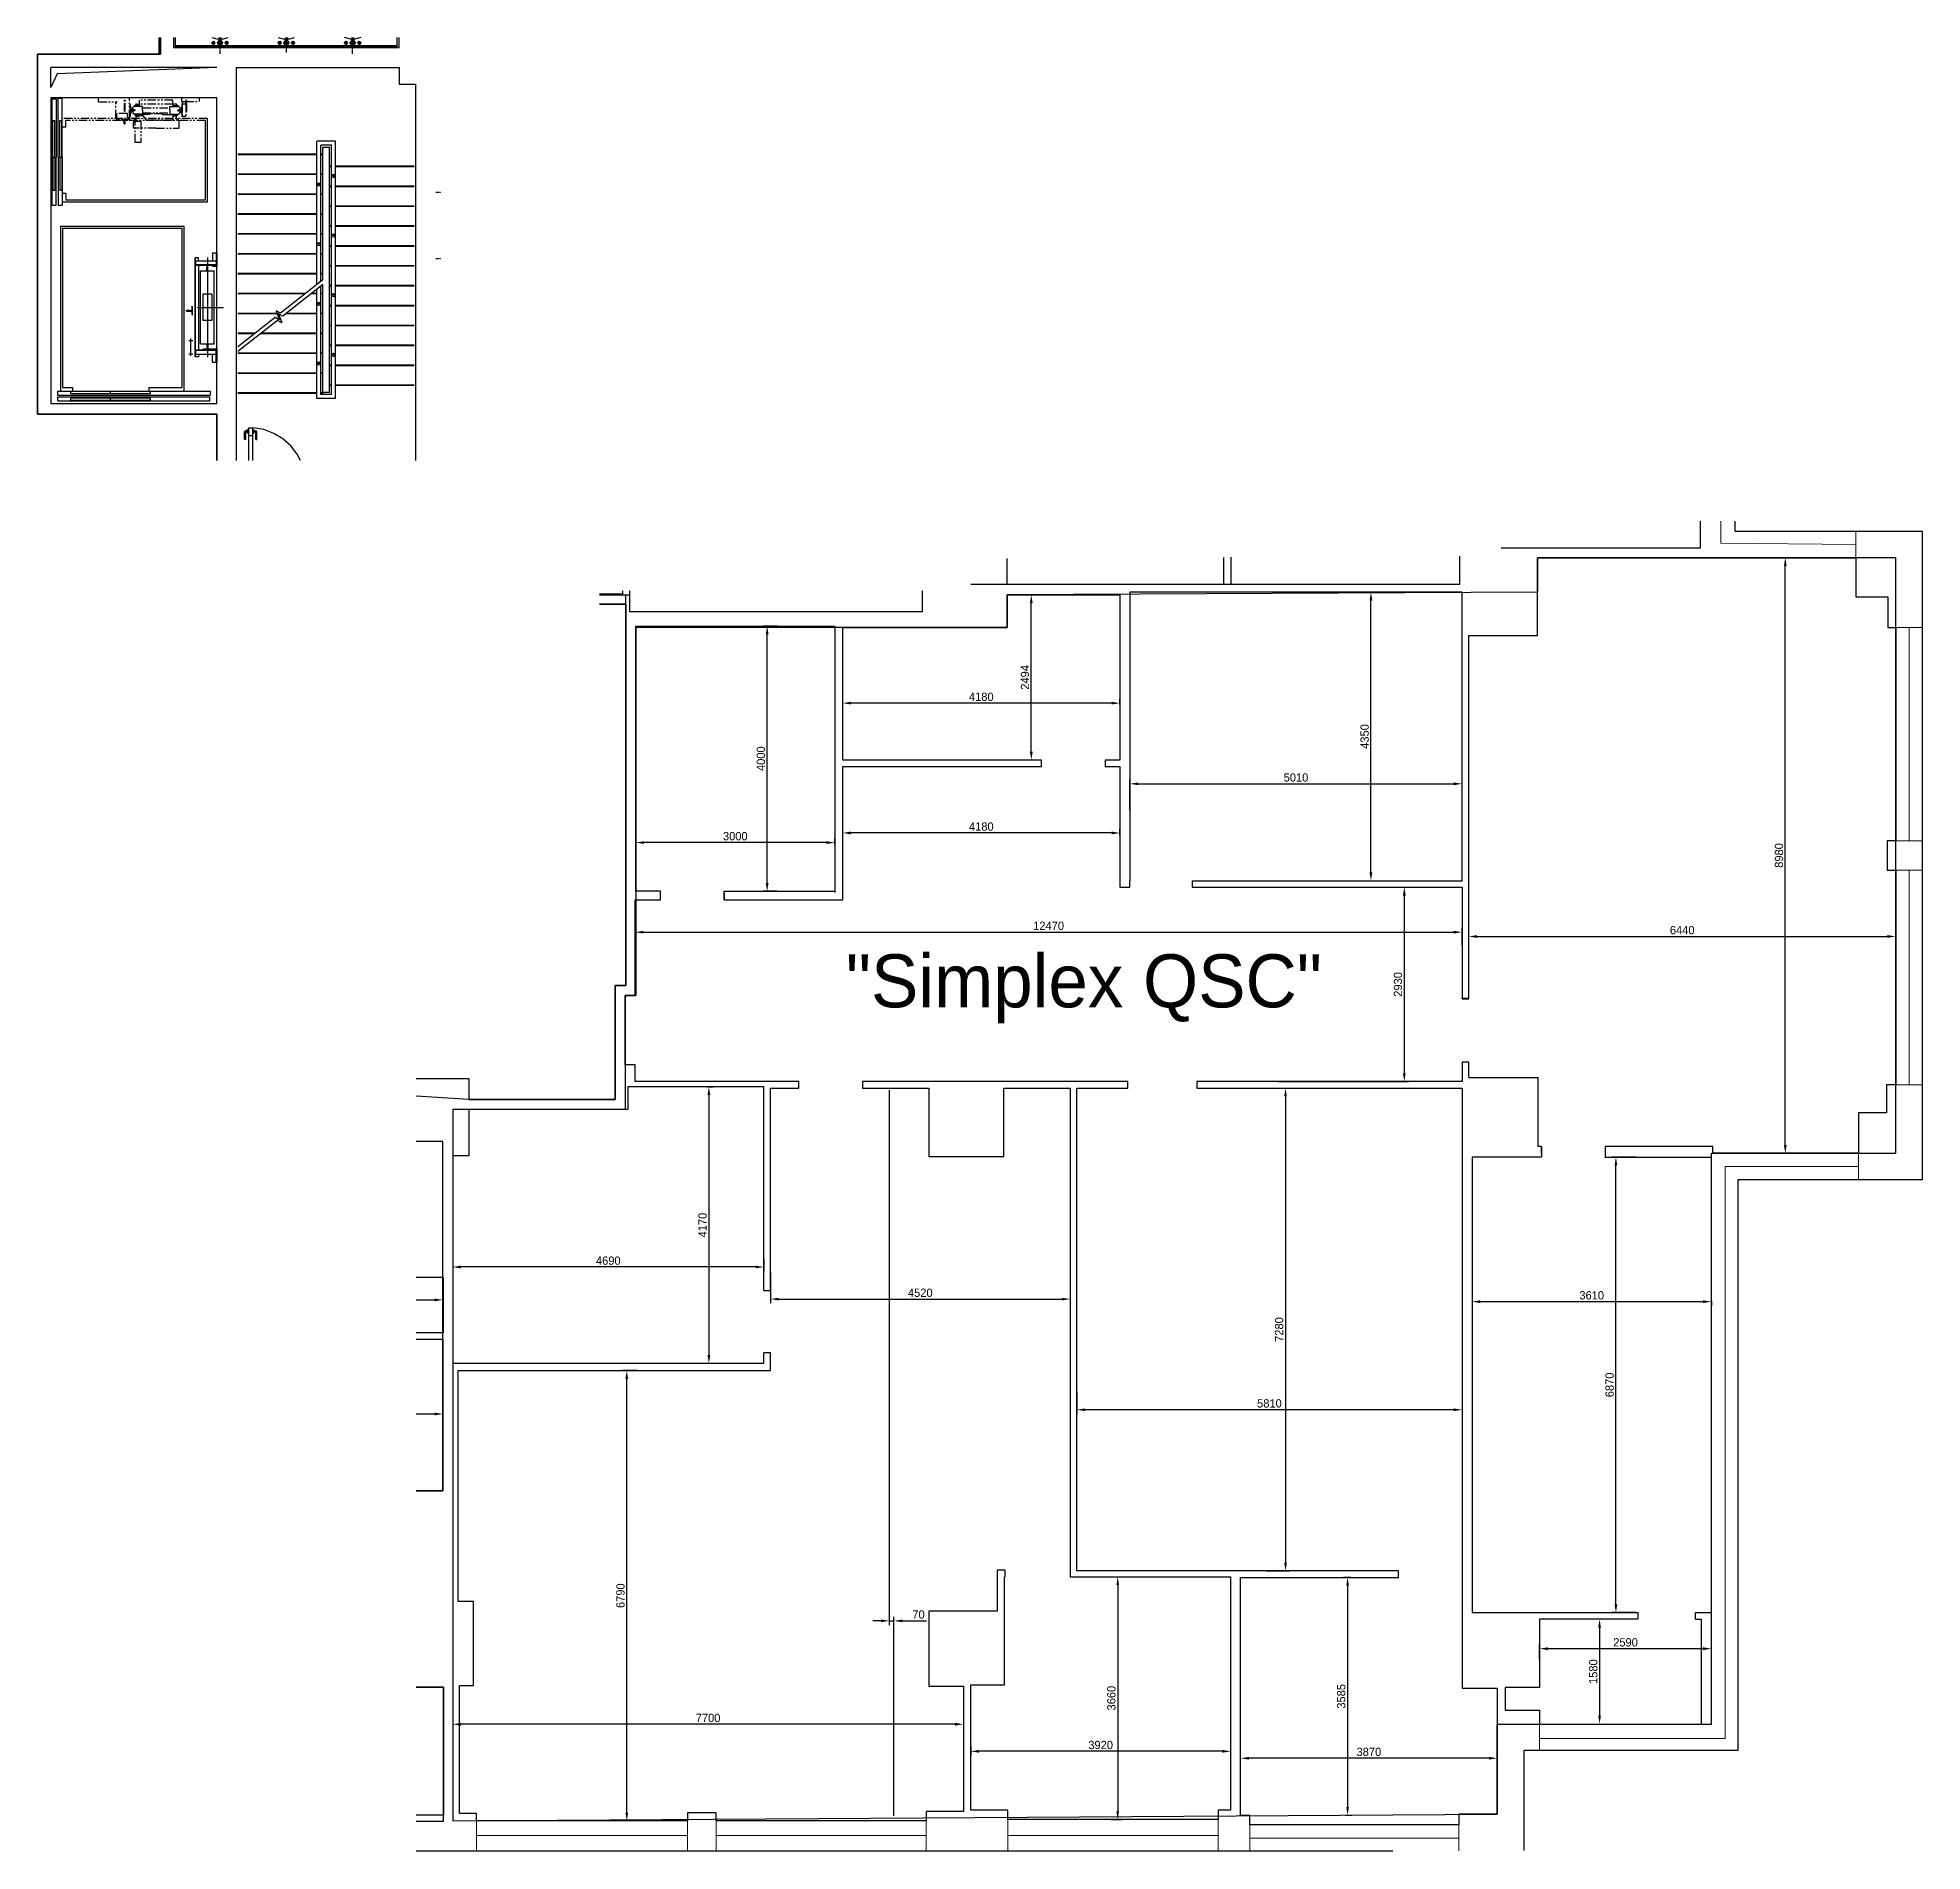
# Model space of a CAD drawing. Header units: millimetres. Extents: x 1227527 to 1255947, y -285579 to -258224.
import ezdxf

# ---------------------------------------------------------------- set-up
doc = ezdxf.new("R2010")
doc.units = ezdxf.units.MM
for name, pattern in [('DASHDOT2', [12.7, 6.35, -3.175, 0, -3.175]), ('HIDDEN2', [4.7625, 3.175, -1.5875]), ('PHANTOMX2', [127, 63.5, -12.7, 12.7, -12.7, 12.7, -12.7])]:
    doc.linetypes.add(name, pattern=pattern)
for name, color, linetype in [('Baca', 7, 'Continuous'), ('Divar-komek', 7, 'Continuous'), ('Kafel', 7, 'Continuous'), ('Lift', 7, 'Continuous'), ('Meheccer', 7, 'Continuous'), ('OFFICE_BOUNDARY', 3, 'Continuous'), ('Pillekan', 7, 'Continuous'), ('Qapi', 7, 'Continuous'), ('Santexnika', 7, 'Continuous')]:
    doc.layers.add(name, color=color, linetype=linetype)
doc.layers.add('Guzgu', color=165, linetype='Continuous', lineweight=5, true_color=0x385ca8)

msp = doc.modelspace()

# ---------------------------------------------------------------- texts
at = {"color": 0, "transparency": 16777216, "char_height": 125, "attachment_point": 5, "rotation": 90}
for s, insert in [('2494', (1242416, -267873)), ('4350', (1247538, -268764)), ('4000', (1238433, -269099)), ('8980', (1253786, -270559)), ('2930', (1248041, -272504)), ('4170', (1237554, -276134)), ('7280', (1246249, -277709)), ('6870', (1251232, -278544)), ('6790', (1236316, -281724)), ('1580', (1250986, -282869)), ('3585', (1247185, -283242)), ('3660', (1243719, -283269))]:
    msp.add_mtext(s, dxfattribs=dict(at, insert=insert))
at = {"color": 0, "transparency": 16777216, "char_height": 125, "attachment_point": 5}
for s, insert in [('4180', (1241757, -268166)), ('5010', (1246502, -269383)), ('3000', (1238047, -270269)), ('4180', (1241757, -270124)), ('12470', (1242772, -271620)), ('6440', (1252327, -271686)), ('4690', (1236132, -276671)), ('4520', (1240837, -277155)), ('3610', (1250962, -277194)), ('5810', (1246102, -278824)), ('70', (1240810, -282008)), ('2590', (1251472, -282428)), ('7700', (1237637, -283568)), ('3920', (1243557, -283976)), ('3870', (1247602, -284080))]:
    msp.add_mtext(s, dxfattribs=dict(at, insert=insert))
at = {"color": 1, "lineweight": 30, "insert": (1236742, -272050), "char_height": 800, "attachment_point": 1}
msp.add_mtext_dynamic_manual_height_columns('\\A1;          "Simplex QSC"   \\P     ', width=25301.6, gutter_width=12.5, heights=[-2148], dxfattribs=at)

# ---------------------------------------------------------------- linework, layer by layer
for p, q in [((1229377, -258474), (1229377, -258224)), ((1229577, -258224), (1229577, -258374)), ((1232977, -258374), (1232977, -258224)), ((1227527, -263904), (1227527, -258474)), ((1227527, -258474), (1229377, -258474)), ((1229577, -258374), (1232977, -258374)), ((1230527, -258674), (1232977, -258674)), ((1230527, -264604), (1230527, -258674)), ((1232977, -258674), (1232977, -258924)), ((1232977, -258924), (1233227, -258924)), ((1233227, -258924), (1233227, -264604)), ((1230227, -263904), (1227527, -263904)), ((1230227, -264604), (1230227, -263904)), ((1252602, -265919), (1252602, -265519)), ((1253122, -265519), (1253122, -265669)), ((1253122, -265669), (1255947, -265669)), ((1255947, -265669), (1255947, -275449)), ((1249597, -265919), (1252602, -265919)), ((1242143, -266079), (1242143, -266469)), ((1245413, -266469), (1245413, -266063)), ((1245522, -266062), (1245522, -266469)), ((1248972, -266469), (1248972, -266045)), ((1236352, -266618), (1236352, -266569)), ((1236452, -266569), (1236452, -266878)), ((1240872, -266878), (1240872, -266569)), ((1242143, -266469), (1245413, -266469)), ((1245522, -266469), (1248972, -266469)), ((1236352, -266618), (1235997, -266618)), ((1235997, -266768), (1236397, -266768)), ((1236397, -266768), (1235997, -266768)), ((1236397, -266878), (1236397, -266628)), ((1236397, -272519), (1236397, -266768)), ((1236397, -272519), (1236397, -266878)), ((1236452, -266878), (1240872, -266878)), ((1236237, -274239), (1236237, -272519)), ((1236237, -272519), (1236397, -272519)), ((1236237, -274239), (1236237, -272519)), ((1236237, -272519), (1236397, -272519)), ((1233237, -273924), (1234027, -273924)), ((1234027, -273924), (1234027, -274239)), ((1234027, -274239), (1236237, -274239)), ((1234027, -274239), (1236237, -274239)), ((1255947, -275449), (1253167, -275449)), ((1253167, -275449), (1253167, -284059)), ((1233647, -276924), (1233237, -276924)), ((1233647, -277754), (1233647, -276924)), ((1233237, -277754), (1233647, -277754)), ((1233237, -277854), (1233637, -277854)), ((1233637, -277854), (1233637, -280144)), ((1233637, -280144), (1233237, -280144)), ((1233237, -283104), (1233647, -283104)), ((1233647, -283104), (1233647, -285034)), ((1253167, -284059), (1249937, -284059)), ((1249937, -284059), (1249937, -285567)), ((1233647, -285034), (1233237, -285034)), ((1247964, -285579), (1233237, -285579))]:
    msp.add_line(p, q)
at = {"color": 1, "lineweight": 30}
for p, q in [((1229377, -258224), (1229377, -258474)), ((1229377, -258474), (1229377, -258224)), ((1229377, -258474), (1227527, -258474)), ((1227527, -258474), (1227527, -263904)), ((1227527, -263904), (1227527, -258474)), ((1227527, -258474), (1229377, -258474)), ((1227527, -263904), (1230227, -263904)), ((1230227, -263904), (1227527, -263904)), ((1230227, -263904), (1230227, -264604)), ((1230227, -264604), (1230227, -263904)), ((1252602, -265919), (1252602, -265519)), ((1249597, -265919), (1252602, -265919)), ((1248972, -266469), (1248972, -266045)), ((1255547, -266069), (1250147, -266069)), ((1250147, -266069), (1250147, -266589)), ((1255547, -275049), (1255547, -266069)), ((1240872, -266878), (1240872, -266569)), ((1241597, -266469), (1248972, -266469)), ((1235997, -266628), (1236452, -266628)), ((1235997, -266768), (1236397, -266768)), ((1236397, -266768), (1236397, -272519)), ((1236452, -266628), (1236452, -266878)), ((1250147, -266589), (1242147, -266629)), ((1242147, -266629), (1242147, -267119)), ((1236452, -266878), (1240872, -266878)), ((1242147, -267119), (1236547, -267119)), ((1236547, -267119), (1236547, -272669)), ((1236397, -272519), (1236237, -272519)), ((1236237, -272519), (1236237, -274239)), ((1236547, -272669), (1236387, -272669)), ((1236387, -272669), (1236387, -273719)), ((1236387, -273719), (1236387, -274389)), ((1234027, -274239), (1233237, -274190)), ((1236237, -274239), (1234027, -274239)), ((1236387, -274389), (1233787, -274389)), ((1233787, -274389), (1233787, -275089)), ((1233637, -274874), (1233237, -274874)), ((1233637, -280144), (1233637, -274874)), ((1233787, -275089), (1233787, -285119)), ((1252767, -283659), (1252767, -275049)), ((1252767, -275049), (1255547, -275049)), ((1233237, -280144), (1233637, -280144)), ((1233647, -283104), (1233237, -283104)), ((1233647, -285124), (1233647, -283104)), ((1249537, -285019), (1249537, -283659)), ((1249537, -283659), (1252767, -283659)), ((1233787, -285119), (1249537, -285019)), ((1233237, -285124), (1233647, -285124))]:
    msp.add_line(p, q, dxfattribs=at)
at = {"color": 5, "lineweight": 5}
for p, q in [((1252911, -265519), (1252911, -265850)), ((1252911, -265850), (1254947, -265869)), ((1254987, -275249), (1252976, -275249)), ((1252976, -275249), (1252976, -283880)), ((1252976, -283880), (1250177, -283880))]:
    msp.add_line(p, q, dxfattribs=at)
at = {"color": 0, "lineweight": -2, "transparency": 16777216}
for p, q in [((1253856, -266069), (1253819, -266069)), ((1253881, -274924), (1253881, -266194)), ((1242824, -266626), (1242449, -266626)), ((1242511, -268994), (1242511, -266751)), ((1247633, -270814), (1247633, -266714)), ((1247651, -266589), (1247695, -266589)), ((1238681, -267099), (1238466, -267099)), ((1238528, -270974), (1238528, -267224)), ((1239667, -268283), (1239667, -268199)), ((1243722, -268261), (1239792, -268261)), ((1243847, -268283), (1243847, -268199)), ((1242636, -269119), (1242449, -269119)), ((1243997, -269870), (1243997, -269416)), ((1249007, -269870), (1249007, -269416)), ((1244122, -269478), (1248882, -269478)), ((1239667, -270193), (1239667, -270157)), ((1243722, -270219), (1239792, -270219)), ((1243847, -270254), (1243847, -270157)), ((1236547, -270386), (1236547, -270302)), ((1239422, -270365), (1236672, -270365)), ((1239547, -270386), (1239547, -270302)), ((1238681, -271099), (1238466, -271099)), ((1246389, -271039), (1248199, -271039)), ((1247651, -270939), (1247695, -270939)), ((1248136, -271164), (1248136, -273844)), ((1236537, -271918), (1236537, -271653)), ((1249007, -271918), (1249007, -271653)), ((1236662, -271716), (1248882, -271716)), ((1249107, -272094), (1249107, -271718)), ((1249232, -271781), (1255422, -271781)), ((1255547, -272094), (1255547, -271718)), ((1237628, -274049), (1237712, -274049)), ((1237649, -274174), (1237649, -278094)), ((1240370, -274101), (1240370, -282166)), ((1246060, -274069), (1246407, -274069)), ((1246231, -273969), (1248199, -273969)), ((1246345, -274194), (1246345, -281224)), ((1253856, -275049), (1253819, -275049)), ((1251626, -275109), (1251265, -275109)), ((1251327, -281854), (1251327, -275234)), ((1233787, -276686), (1233787, -276829)), ((1238352, -276766), (1233912, -276766)), ((1238477, -276641), (1238477, -276829)), ((1238577, -276847), (1238577, -277313)), ((1243097, -276847), (1243097, -277313)), ((1233637, -277320), (1233637, -277199)), ((1238702, -277250), (1242972, -277250)), ((1249157, -277281), (1249157, -277352)), ((1252642, -277289), (1249282, -277289)), ((1252767, -277281), (1252767, -277352)), ((1237628, -278219), (1237712, -278219)), ((1236564, -278329), (1236348, -278329)), ((1236411, -284994), (1236411, -278454)), ((1243197, -278648), (1243197, -278982)), ((1249007, -278648), (1249007, -278982)), ((1233637, -278978), (1233637, -278921)), ((1248882, -278919), (1243322, -278919)), ((1246060, -281349), (1246407, -281349)), ((1243714, -281439), (1243877, -281439)), ((1243814, -281564), (1243814, -284974)), ((1247328, -281449), (1247218, -281449)), ((1247281, -281574), (1247281, -284909)), ((1240245, -282103), (1240120, -282103)), ((1240370, -282103), (1240440, -282103)), ((1240440, -285046), (1240440, -282041)), ((1240565, -282103), (1240930, -282103)), ((1251058, -282079), (1251018, -282079)), ((1251081, -282204), (1251081, -283534)), ((1251626, -281979), (1251265, -281979)), ((1250177, -282682), (1250177, -282461)), ((1252767, -282682), (1252767, -282461)), ((1252642, -282523), (1250302, -282523)), ((1233787, -283642), (1233787, -283726)), ((1241362, -283663), (1233912, -283663)), ((1241487, -283642), (1241487, -283726)), ((1251037, -283659), (1251143, -283659)), ((1241597, -283997), (1241597, -284134)), ((1245392, -284071), (1241722, -284071)), ((1245517, -283997), (1245517, -284134)), ((1245667, -284171), (1245667, -284113)), ((1249412, -284176), (1245792, -284176)), ((1249537, -284171), (1249537, -284113)), ((1247247, -285034), (1247343, -285034)), ((1236564, -285119), (1236348, -285119)), ((1243714, -285099), (1243877, -285099))]:
    msp.add_line(p, q, dxfattribs=at)
at = {"color": 0, "lineweight": -2}
for p, q in [((1233237, -277262), (1233512, -277262)), ((1233237, -278983), (1233512, -278983))]:
    msp.add_line(p, q, dxfattribs=at)
at = {"lineweight": 5}
msp.add_line((1248957, -285179), (1248957, -285573), dxfattribs=at)
msp.add_lwpolyline([(1227727, -263744), (1230227, -263744), (1230227, -259134), (1227727, -259134)], close=True)
for points in [[(1254947, -266069), (1254947, -265669)], [(1255547, -267119), (1255947, -267119)], [(1255547, -270339), (1255947, -270339)], [(1255547, -270779), (1255947, -270779)], [(1255547, -274019), (1255947, -274019)], [(1254987, -275049), (1254987, -275449)], [(1250177, -283659), (1250177, -284059)], [(1234147, -285119), (1234147, -285579)], [(1237327, -285119), (1237327, -285579)], [(1237757, -285119), (1237757, -285579)], [(1240927, -285119), (1240927, -285579)], [(1242157, -285099), (1242157, -285579)], [(1245327, -285099), (1245327, -285579)], [(1245807, -285179), (1245807, -285579)]]:
    msp.add_lwpolyline(points, dxfattribs=at)
for points in [[(1249007, -272719), (1249007, -272709), (1249107, -272709), (1249107, -267239), (1250147, -267239), (1250147, -266069), (1254947, -266069), (1254947, -266659), (1255427, -266659), (1255427, -267119), (1255547, -267119), (1255547, -270339), (1255417, -270339), (1255417, -270779), (1255547, -270779), (1255547, -274019), (1255407, -274019), (1255407, -274439), (1254987, -274439), (1254987, -275049), (1252787, -275049), (1252787, -274949), (1251167, -274949), (1251167, -275049)], [(1242667, -269119), (1239667, -269119), (1239667, -267119), (1242147, -267119), (1242147, -266629), (1243847, -266629), (1243847, -269119), (1243627, -269119)], [(1244937, -270939), (1249007, -270939), (1249007, -266589), (1243997, -266589), (1243997, -270939)], [(1236917, -271229), (1236917, -271099), (1236547, -271099), (1236547, -267099), (1239547, -267099), (1239547, -271118)], [(1237877, -271129), (1237877, -271229), (1239667, -271229), (1239667, -269219), (1242667, -269219), (1242667, -269119)], [(1243627, -269119), (1243627, -269219), (1243847, -269219), (1243847, -271039), (1243997, -271039), (1243997, -270939)], [(1237877, -271229), (1237877, -271099)], [(1237877, -271099), (1239547, -271099)], [(1244937, -270939), (1244937, -271039), (1249007, -271039), (1249007, -272719), (1249107, -272719)], [(1236537, -273969), (1236537, -273719), (1236387, -273719), (1236387, -272669), (1236537, -272669), (1236537, -271229), (1236917, -271229), (1236917, -271129)], [(1249107, -273909), (1249107, -273679), (1249007, -273679)], [(1249107, -273679), (1249007, -273679)], [(1249007, -273679), (1249007, -273969)], [(1249107, -273909), (1250157, -273909)], [(1250207, -275049), (1250207, -274949), (1250157, -274949), (1250157, -273909)], [(1238477, -277119), (1238477, -274049), (1236427, -274049), (1236427, -274389), (1234027, -274389), (1234027, -275089)], [(1239007, -274069), (1239007, -273969), (1236537, -273969)], [(1238477, -277119), (1238577, -277119), (1238577, -274069), (1239007, -274069)], [(1243967, -274069), (1243967, -273969), (1239967, -273969), (1239967, -274069)], [(1239967, -274069), (1240967, -274069), (1240967, -275099), (1242097, -275099), (1242097, -274069), (1243097, -274069), (1243097, -275099), (1243097, -281339), (1243097, -281439)], [(1248047, -281449), (1248047, -281349), (1243197, -281349), (1243197, -274069), (1243967, -274069)], [(1249007, -273969), (1245007, -273969), (1245007, -274069)], [(1245007, -274069), (1249007, -274069), (1249007, -281349), (1249007, -281449)], [(1234027, -275089), (1233787, -275089), (1233787, -278219), (1238477, -278219), (1238477, -278059)], [(1250207, -274949), (1250207, -275109), (1249157, -275109), (1249157, -281979), (1251657, -281979), (1251657, -282079)], [(1251167, -274949), (1251167, -275109), (1252767, -275109)], [(1252527, -282079), (1252527, -281979), (1252767, -281979), (1252767, -275109)], [(1233867, -278329), (1238577, -278329), (1238577, -278059), (1238477, -278059)], [(1242117, -281439), (1242117, -281339), (1241997, -281339), (1241997, -281959), (1240967, -281959), (1240967, -283089), (1241487, -283089), (1241487, -284979), (1240927, -284979), (1240927, -285119), (1237757, -285119), (1237757, -284999), (1237327, -284999), (1237327, -285119), (1234147, -285119), (1234147, -285009), (1233887, -285009), (1233887, -283079), (1234097, -283079), (1234097, -281809), (1233867, -281809), (1233867, -278329)], [(1245327, -285099), (1242157, -285099), (1242157, -284959), (1241597, -284959), (1241597, -283069), (1242107, -283069), (1242107, -281439)], [(1243097, -281439), (1245517, -281439), (1245517, -284959), (1245327, -284959), (1245327, -285099)], [(1249007, -281449), (1249007, -283119), (1249537, -283119), (1249537, -285019), (1248957, -285019), (1248957, -285179), (1245807, -285179), (1245807, -285039), (1245667, -285039), (1245667, -281449), (1248047, -281449)], [(1251657, -282079), (1250177, -282079), (1250177, -283109), (1249657, -283109), (1249657, -283449), (1250177, -283449), (1250177, -283659), (1252617, -283659), (1252617, -282079)], [(1252527, -282079), (1252617, -282079)]]:
    msp.add_lwpolyline(points)
at = {"color": 5, "lineweight": 5}
for points in [[(1255747, -267119), (1255747, -270339)], [(1255747, -270779), (1255747, -274019)], [(1237327, -285339), (1234147, -285339)], [(1240927, -285339), (1237757, -285339)], [(1245327, -285339), (1242157, -285339)], [(1245807, -285379), (1248957, -285379)]]:
    msp.add_lwpolyline(points, dxfattribs=at)
at = {"color": 0, "transparency": 16777216}
for points in [[(1253860, -266194), (1253902, -266194), (1253881, -266069)], [(1242491, -266751), (1242532, -266751), (1242511, -266626)], [(1247612, -266714), (1247654, -266714), (1247633, -266589)], [(1238507, -267224), (1238549, -267224), (1238528, -267099)], [(1239792, -268241), (1239792, -268282), (1239667, -268261)], [(1243722, -268241), (1243722, -268282), (1243847, -268261)], [(1242491, -268994), (1242532, -268994), (1242511, -269119)], [(1244122, -269457), (1244122, -269499), (1243997, -269478)], [(1248882, -269457), (1248882, -269499), (1249007, -269478)], [(1239792, -270198), (1239792, -270240), (1239667, -270219)], [(1243722, -270198), (1243722, -270240), (1243847, -270219)], [(1236672, -270344), (1236672, -270385), (1236547, -270365)], [(1239422, -270344), (1239422, -270385), (1239547, -270365)], [(1247612, -270814), (1247654, -270814), (1247633, -270939)], [(1238507, -270974), (1238549, -270974), (1238528, -271099)], [(1248115, -271164), (1248157, -271164), (1248136, -271039)], [(1236662, -271695), (1236662, -271736), (1236537, -271716)], [(1248882, -271695), (1248882, -271736), (1249007, -271716)], [(1249232, -271760), (1249232, -271802), (1249107, -271781)], [(1255422, -271760), (1255422, -271802), (1255547, -271781)], [(1248115, -273844), (1248157, -273844), (1248136, -273969)], [(1237628, -274174), (1237670, -274174), (1237649, -274049)], [(1246324, -274194), (1246365, -274194), (1246345, -274069)], [(1253860, -274924), (1253902, -274924), (1253881, -275049)], [(1251306, -275234), (1251348, -275234), (1251327, -275109)], [(1233912, -276745), (1233912, -276787), (1233787, -276766)], [(1238352, -276745), (1238352, -276787), (1238477, -276766)], [(1233512, -277241), (1233512, -277283), (1233637, -277262)], [(1238702, -277230), (1238702, -277271), (1238577, -277250)], [(1242972, -277230), (1242972, -277271), (1243097, -277250)], [(1249282, -277268), (1249282, -277310), (1249157, -277289)], [(1252642, -277268), (1252642, -277310), (1252767, -277289)], [(1237628, -278094), (1237670, -278094), (1237649, -278219)], [(1236390, -278454), (1236432, -278454), (1236411, -278329)], [(1233512, -278962), (1233512, -279004), (1233637, -278983)], [(1243322, -278899), (1243322, -278940), (1243197, -278919)], [(1248882, -278899), (1248882, -278940), (1249007, -278919)], [(1246324, -281224), (1246365, -281224), (1246345, -281349)], [(1243794, -281564), (1243835, -281564), (1243814, -281439)], [(1247260, -281574), (1247301, -281574), (1247281, -281449)], [(1251306, -281854), (1251348, -281854), (1251327, -281979)], [(1240245, -282082), (1240245, -282124), (1240370, -282103)], [(1240565, -282082), (1240565, -282124), (1240440, -282103)], [(1251060, -282204), (1251101, -282204), (1251081, -282079)], [(1250302, -282502), (1250302, -282544), (1250177, -282523)], [(1252642, -282502), (1252642, -282544), (1252767, -282523)], [(1251060, -283534), (1251101, -283534), (1251081, -283659)], [(1233912, -283642), (1233912, -283684), (1233787, -283663)], [(1241362, -283642), (1241362, -283684), (1241487, -283663)], [(1241722, -284050), (1241722, -284092), (1241597, -284071)], [(1245392, -284050), (1245392, -284092), (1245517, -284071)], [(1245792, -284155), (1245792, -284196), (1245667, -284176)], [(1249412, -284155), (1249412, -284196), (1249537, -284176)], [(1236390, -284994), (1236432, -284994), (1236411, -285119)], [(1243794, -284974), (1243835, -284974), (1243814, -285099)], [(1247260, -284909), (1247301, -284909), (1247281, -285034)]]:
    msp.add_solid(points, dxfattribs=at)
at = {"layer": 'Baca'}
msp.add_lwpolyline([(1230227, -258674), (1227823, -258772), (1227727, -258974)], dxfattribs=at)
at = {"layer": 'Divar-komek'}
for p, q in [((1229377, -258224), (1229377, -258474)), ((1229577, -258224), (1229577, -258374)), ((1229377, -258474), (1227527, -258474)), ((1227527, -258974), (1227527, -258474)), ((1230227, -258374), (1229577, -258374)), ((1230227, -258674), (1227727, -258674)), ((1227727, -258974), (1227727, -258674))]:
    msp.add_line(p, q, dxfattribs=at)
at = {"layer": 'Guzgu'}
msp.add_line((1232947, -258344), (1229607, -258344), dxfattribs=at)
at = {"layer": 'Kafel'}
for p, q in [((1229357, -258474), (1229357, -258224)), ((1229607, -258374), (1229607, -258224)), ((1232947, -258374), (1232947, -258224))]:
    msp.add_line(p, q, dxfattribs=at)
at = {"layer": 'Lift'}
for p, q in [((1227747, -259149), (1227807, -259149)), ((1227747, -260749), (1227747, -259149)), ((1227807, -259149), (1227807, -260024)), ((1227897, -259144), (1227837, -259144)), ((1227837, -260024), (1227837, -259144)), ((1227897, -260024), (1227897, -259144)), ((1228443, -259194), (1228443, -259124)), ((1227756, -260024), (1227756, -259474)), ((1227756, -259474), (1227788, -259474)), ((1227788, -260024), (1227788, -259474)), ((1227861, -259474), (1227893, -259474)), ((1227861, -260024), (1227861, -259474)), ((1227893, -260024), (1227893, -259474)), ((1227952, -259574), (1227952, -259474)), ((1230052, -259474), (1230052, -260674)), ((1230082, -259443), (1230082, -260705)), ((1227952, -259574), (1227897, -259574)), ((1227756, -260024), (1227756, -260524)), ((1227756, -260024), (1227788, -260024)), ((1227788, -260024), (1227788, -260524)), ((1227807, -260749), (1227807, -260024)), ((1227837, -260024), (1227837, -260754)), ((1227861, -260024), (1227893, -260024)), ((1227861, -260024), (1227861, -260524)), ((1227893, -260024), (1227893, -260524)), ((1227897, -260024), (1227897, -260754)), ((1227756, -260524), (1227788, -260524)), ((1227861, -260524), (1227893, -260524)), ((1227952, -260574), (1227897, -260574)), ((1227952, -260574), (1227952, -260674)), ((1227747, -260749), (1227807, -260749)), ((1227897, -260754), (1227837, -260754)), ((1230082, -260705), (1227897, -260705)), ((1230052, -260674), (1227952, -260674)), ((1227871, -261069), (1227871, -263554)), ((1227871, -261069), (1229733, -261069)), ((1227902, -261099), (1227902, -263499)), ((1227902, -261099), (1229702, -261099)), ((1229702, -261099), (1229702, -263499)), ((1229733, -261069), (1229733, -263554)), ((1229951, -261547), (1229901, -261547)), ((1229901, -263037), (1229901, -261547)), ((1229905, -263037), (1229905, -261547)), ((1229911, -261588), (1230217, -261588)), ((1229911, -261653), (1229911, -261588)), ((1229911, -261647), (1230217, -261647)), ((1229911, -261653), (1230217, -261653)), ((1229951, -261588), (1229951, -261547)), ((1229951, -261653), (1229951, -262931)), ((1229981, -261742), (1230191, -261742)), ((1229981, -262842), (1229981, -261742)), ((1230023, -261653), (1230150, -261653)), ((1230023, -261658), (1230023, -261653)), ((1230075, -261664), (1230027, -261661)), ((1230078, -261741), (1230078, -261698)), ((1230079, -261742), (1230078, -261741)), ((1230094, -261742), (1230079, -261742)), ((1230094, -261742), (1230079, -261742)), ((1230081, -261693), (1230081, -261671)), ((1230086, -261542), (1230086, -263042)), ((1230091, -261693), (1230091, -261671)), ((1230094, -261741), (1230094, -261698)), ((1230094, -261742), (1230094, -261741)), ((1230146, -261661), (1230098, -261664)), ((1230150, -261658), (1230150, -261653)), ((1230162, -261468), (1230162, -261588)), ((1230162, -261468), (1230227, -261468)), ((1230162, -261653), (1230162, -261668)), ((1230162, -261668), (1230227, -261668)), ((1230191, -262842), (1230191, -261742)), ((1230217, -261588), (1230217, -261653)), ((1230221, -261468), (1230221, -261668)), ((1230227, -261468), (1230227, -261668)), ((1229853, -262283), (1229851, -262331)), ((1229857, -262279), (1229861, -262279)), ((1229861, -262406), (1229861, -262279)), ((1229932, -262292), (1230327, -262292)), ((1230020, -262092), (1230020, -262492)), ((1230153, -262092), (1230020, -262092)), ((1230153, -262092), (1230153, -262492)), ((1229772, -262335), (1229773, -262334)), ((1229772, -262335), (1229772, -262349)), ((1229772, -262335), (1229772, -262349)), ((1229772, -262349), (1229772, -262335)), ((1229772, -262349), (1229773, -262350)), ((1229773, -262334), (1229817, -262334)), ((1229773, -262350), (1229817, -262350)), ((1229821, -262337), (1229844, -262337)), ((1229821, -262347), (1229844, -262347)), ((1229851, -262354), (1229853, -262402)), ((1229857, -262406), (1229861, -262406)), ((1230153, -262492), (1230020, -262492)), ((1229807, -262792), (1229867, -262792)), ((1229837, -263022), (1229837, -262762)), ((1229981, -262842), (1230191, -262842)), ((1230079, -262842), (1230078, -262843)), ((1230078, -262843), (1230078, -262887)), ((1230094, -262842), (1230079, -262842)), ((1230094, -262842), (1230079, -262842)), ((1230094, -262842), (1230094, -262843)), ((1230094, -262843), (1230094, -262887)), ((1229807, -262992), (1229867, -262992)), ((1229951, -263037), (1229901, -263037)), ((1229911, -262996), (1229911, -262931)), ((1229911, -262931), (1230217, -262931)), ((1229911, -262937), (1230217, -262937)), ((1229911, -262996), (1230217, -262996)), ((1229951, -262996), (1229951, -263037)), ((1230023, -262927), (1230023, -262931)), ((1230023, -262931), (1230150, -262931)), ((1230075, -262920), (1230027, -262923)), ((1230081, -262891), (1230081, -262913)), ((1230091, -262891), (1230091, -262913)), ((1230146, -262923), (1230098, -262920)), ((1230150, -262927), (1230150, -262931)), ((1230162, -262916), (1230227, -262916)), ((1230162, -262931), (1230162, -262916)), ((1230162, -263116), (1230162, -262996)), ((1230162, -263116), (1230227, -263116)), ((1230217, -262996), (1230217, -262931)), ((1230221, -263116), (1230221, -262916)), ((1230227, -262916), (1230227, -263116)), ((1227827, -263554), (1227827, -263614)), ((1227827, -263554), (1230127, -263554)), ((1227827, -263614), (1230127, -263614)), ((1227832, -263704), (1227832, -263644)), ((1230122, -263644), (1227832, -263644)), ((1227832, -263704), (1230122, -263704)), ((1227902, -263499), (1228052, -263499)), ((1228027, -263590), (1228027, -263558)), ((1228027, -263558), (1229227, -263558)), ((1228027, -263590), (1229227, -263590)), ((1229227, -263663), (1228027, -263663)), ((1228027, -263695), (1228027, -263663)), ((1229227, -263695), (1228027, -263695)), ((1228052, -263499), (1228052, -263554)), ((1228627, -263590), (1228627, -263558)), ((1228627, -263695), (1228627, -263663)), ((1229202, -263499), (1229702, -263499)), ((1229202, -263499), (1229202, -263554)), ((1229227, -263590), (1229227, -263558)), ((1229227, -263695), (1229227, -263663)), ((1230122, -263704), (1230122, -263644)), ((1230127, -263554), (1230127, -263614))]:
    msp.add_line(p, q, dxfattribs=at)
at = {"layer": 'Lift', "linetype": 'PHANTOMX2', "ltscale": 2}
for p, q in [((1228443, -259124), (1228913, -259124)), ((1228835, -259338), (1228835, -259124)), ((1228845, -259338), (1228845, -259124)), ((1228913, -259432), (1228913, -259124)), ((1229565, -259168), (1229065, -259168)), ((1229065, -259234), (1229065, -259168)), ((1229565, -259234), (1229565, -259168)), ((1229697, -259124), (1229697, -259189)), ((1229697, -259124), (1229962, -259124)), ((1229697, -259189), (1229707, -259189)), ((1229707, -259189), (1229707, -259226)), ((1229707, -259189), (1229757, -259189)), ((1229757, -259189), (1229962, -259189)), ((1229765, -259338), (1229765, -259124)), ((1229772, -259189), (1229772, -259199)), ((1229775, -259338), (1229775, -259124)), ((1229962, -259124), (1229962, -259189)), ((1230082, -259443), (1227897, -259443)), ((1230052, -259474), (1227952, -259474)), ((1228443, -259194), (1228718, -259194)), ((1228708, -259204), (1228718, -259204)), ((1228708, -259432), (1228708, -259204)), ((1228708, -259432), (1228720, -259432)), ((1228880, -259367), (1228720, -259367)), ((1228720, -259462), (1228720, -259367)), ((1228915, -259458), (1228720, -259458)), ((1228915, -259462), (1228720, -259462)), ((1228840, -259462), (1228796, -259462)), ((1228796, -259462), (1228796, -259463)), ((1228803, -259471), (1228832, -259473)), ((1228840, -259462), (1228885, -259462)), ((1228878, -259471), (1228849, -259473)), ((1228880, -259425), (1228880, -259367)), ((1228885, -259462), (1228885, -259463)), ((1228915, -259432), (1228887, -259432)), ((1228888, -259432), (1228913, -259432)), ((1228913, -259226), (1228928, -259226)), ((1228913, -259411), (1228928, -259411)), ((1228915, -259462), (1228915, -259432)), ((1228924, -259226), (1228924, -259411)), ((1228928, -259411), (1228928, -259226)), ((1228928, -259318), (1228928, -259274)), ((1228928, -259274), (1228929, -259274)), ((1228928, -259318), (1228928, -259363)), ((1228928, -259363), (1228929, -259363)), ((1228937, -259281), (1228939, -259310)), ((1228937, -259355), (1228939, -259327)), ((1228953, -259314), (1228944, -259314)), ((1228953, -259322), (1228944, -259322)), ((1228957, -259310), (1228953, -259314)), ((1228957, -259326), (1228953, -259322)), ((1228960, -259294), (1228955, -259294)), ((1228955, -259300), (1228955, -259294)), ((1228958, -259300), (1228955, -259300)), ((1228961, -259337), (1228956, -259337)), ((1228956, -259343), (1228956, -259337)), ((1228960, -259343), (1228956, -259343)), ((1228989, -259310), (1228957, -259310)), ((1228989, -259326), (1228957, -259326)), ((1228958, -259300), (1228958, -259310)), ((1228991, -259310), (1228958, -259310)), ((1228960, -259278), (1228990, -259248)), ((1228960, -259278), (1228960, -259294)), ((1228960, -259343), (1228960, -259358)), ((1228960, -259358), (1228990, -259388)), ((1228991, -259327), (1228961, -259327)), ((1228961, -259333), (1228961, -259327)), ((1228961, -259337), (1228961, -259333)), ((1229110, -259261), (1228967, -259261)), ((1228967, -259271), (1228967, -259261)), ((1228967, -259365), (1228967, -259376)), ((1229110, -259376), (1228967, -259376)), ((1228973, -259467), (1228973, -259492)), ((1228973, -259467), (1228983, -259467)), ((1228989, -259310), (1228990, -259311)), ((1228989, -259326), (1228990, -259325)), ((1229070, -259248), (1228990, -259248)), ((1228990, -259318), (1228990, -259311)), ((1228990, -259318), (1228990, -259325)), ((1229070, -259388), (1228990, -259388)), ((1228991, -259327), (1228991, -259310)), ((1229010, -259452), (1228998, -259452)), ((1229000, -259248), (1229000, -259243)), ((1229000, -259393), (1229000, -259388)), ((1229010, -259452), (1229010, -259395)), ((1229015, -259228), (1229060, -259228)), ((1229015, -259390), (1229020, -259390)), ((1229015, -259408), (1229060, -259408)), ((1229020, -259386), (1229020, -259390)), ((1229020, -259386), (1229103, -259386)), ((1229060, -259228), (1229060, -259234)), ((1229065, -259234), (1229060, -259234)), ((1229123, -259402), (1229060, -259402)), ((1229060, -259402), (1229060, -259408)), ((1229565, -259228), (1229065, -259228)), ((1229065, -259234), (1229065, -259228)), ((1229070, -259248), (1229070, -259261)), ((1229070, -259376), (1229070, -259388)), ((1229103, -259382), (1229104, -259381)), ((1229103, -259386), (1229103, -259382)), ((1229220, -259381), (1229104, -259381)), ((1229110, -259318), (1229110, -259261)), ((1229110, -259281), (1229520, -259281)), ((1229110, -259318), (1229110, -259376)), ((1229110, -259356), (1229520, -259356)), ((1229170, -259468), (1229123, -259402)), ((1229565, -259468), (1229170, -259468)), ((1229410, -259373), (1229220, -259373)), ((1229220, -259381), (1229220, -259373)), ((1229410, -259381), (1229410, -259373)), ((1229410, -259381), (1229527, -259381)), ((1229520, -259318), (1229520, -259261)), ((1229520, -259261), (1229663, -259261)), ((1229520, -259318), (1229520, -259376)), ((1229520, -259376), (1229663, -259376)), ((1229527, -259382), (1229527, -259381)), ((1229527, -259386), (1229527, -259382)), ((1229611, -259386), (1229527, -259386)), ((1229560, -259248), (1229560, -259261)), ((1229560, -259248), (1229640, -259248)), ((1229560, -259376), (1229560, -259388)), ((1229560, -259388), (1229640, -259388)), ((1229565, -259234), (1229565, -259228)), ((1229565, -259234), (1229570, -259234)), ((1229565, -259402), (1229565, -259468)), ((1229570, -259402), (1229565, -259402)), ((1229570, -259228), (1229570, -259234)), ((1229615, -259228), (1229570, -259228)), ((1229570, -259402), (1229570, -259408)), ((1229615, -259408), (1229570, -259408)), ((1229611, -259386), (1229611, -259390)), ((1229615, -259390), (1229611, -259390)), ((1229620, -259452), (1229620, -259395)), ((1229620, -259452), (1229633, -259452)), ((1229630, -259248), (1229630, -259243)), ((1229630, -259393), (1229630, -259388)), ((1229639, -259310), (1229672, -259310)), ((1229639, -259327), (1229639, -259310)), ((1229639, -259327), (1229669, -259327)), ((1229670, -259278), (1229640, -259248)), ((1229641, -259310), (1229640, -259311)), ((1229640, -259318), (1229640, -259311)), ((1229640, -259318), (1229640, -259325)), ((1229641, -259326), (1229640, -259325)), ((1229670, -259358), (1229640, -259388)), ((1229641, -259310), (1229674, -259310)), ((1229641, -259326), (1229674, -259326)), ((1229657, -259467), (1229648, -259467)), ((1229657, -259467), (1229657, -259492)), ((1229663, -259271), (1229663, -259261)), ((1229663, -259365), (1229663, -259376)), ((1229669, -259333), (1229669, -259327)), ((1229669, -259337), (1229669, -259333)), ((1229669, -259337), (1229674, -259337)), ((1229670, -259278), (1229670, -259294)), ((1229670, -259294), (1229675, -259294)), ((1229670, -259343), (1229670, -259358)), ((1229670, -259343), (1229674, -259343)), ((1229672, -259300), (1229672, -259310)), ((1229672, -259300), (1229675, -259300)), ((1229674, -259310), (1229678, -259314)), ((1229674, -259326), (1229678, -259322)), ((1229674, -259343), (1229674, -259337)), ((1229675, -259300), (1229675, -259294)), ((1229678, -259314), (1229687, -259314)), ((1229678, -259322), (1229687, -259322)), ((1229694, -259281), (1229692, -259310)), ((1229694, -259355), (1229692, -259327)), ((1229702, -259226), (1229702, -259411)), ((1229707, -259226), (1229702, -259226)), ((1229702, -259318), (1229702, -259274)), ((1229702, -259274), (1229702, -259274)), ((1229702, -259318), (1229702, -259363)), ((1229702, -259363), (1229702, -259363)), ((1229762, -259411), (1229702, -259411)), ((1229707, -259411), (1229707, -259226)), ((1229757, -259226), (1229707, -259226)), ((1229707, -259226), (1229707, -259408)), ((1229757, -259209), (1229757, -259226)), ((1229762, -259226), (1229757, -259226)), ((1229762, -259226), (1229762, -259411)), ((1229767, -259199), (1229772, -259199)), ((1228832, -259491), (1228836, -259487)), ((1228832, -259523), (1228832, -259491)), ((1228832, -259523), (1228833, -259524)), ((1228840, -259524), (1228833, -259524)), ((1228836, -259487), (1228836, -259478)), ((1228840, -259524), (1228847, -259524)), ((1228844, -259487), (1228844, -259478)), ((1228848, -259491), (1228844, -259487)), ((1228848, -259523), (1228847, -259524)), ((1228848, -259523), (1228848, -259491)), ((1228973, -259510), (1228970, -259510)), ((1228970, -259587), (1228970, -259510)), ((1228973, -259587), (1228970, -259587)), ((1228973, -259492), (1228973, -259510)), ((1228973, -259587), (1228973, -259590)), ((1229315, -259590), (1228973, -259590)), ((1229315, -259590), (1229657, -259590)), ((1229657, -259492), (1229657, -259510)), ((1229657, -259510), (1229660, -259510)), ((1229657, -259587), (1229657, -259590)), ((1229657, -259587), (1229660, -259587)), ((1229660, -259587), (1229660, -259510))]:
    msp.add_line(p, q, dxfattribs=at)
msp.add_lwpolyline([(1228999, -259803), (1228999, -259483), (1229082, -259483), (1229082, -259803)], close=True, dxfattribs=at)
at = {"layer": 'Lift', "extrusion": (0, 0, -1)}
for centre in [(-1229837, -262792), (-1229837, -262992)]:
    msp.add_circle(centre, 4, dxfattribs=at)
at = {"layer": 'Lift', "linetype": 'PHANTOMX2', "ltscale": 2}
for centre, radius, start, end in [((1228718, -259199), 5, -90, 90), ((1228804, -259463), 8, 180, -94.5177), ((1228831, -259478), 5, 0, 85.4823), ((1228849, -259478), 5, 94.5177, 180), ((1228877, -259463), 8, -85.4823, 0), ((1228887, -259425), 7, 180, -90), ((1228929, -259282), 8, 4.5177, 90), ((1228929, -259355), 8, -90, -4.5177), ((1228944, -259309), 5, -175.4823, -90), ((1228944, -259327), 5, 90, 175.4823), ((1228998, -259467), 15, 90, 180), ((1229015, -259243), 15, 109.4712, 180), ((1229015, -259393), 15, 180, -109.4712), ((1229015, -259243), 15, 90, 109.4712), ((1229015, -259395), 5, 90, 180), ((1229015, -259393), 15, -109.4712, -90), ((1229615, -259243), 15, 0, 90), ((1229615, -259395), 5, 0, 90), ((1229615, -259393), 15, -90, 0), ((1229633, -259467), 15, 0, 90), ((1229767, -259209), 10, 90, 180)]:
    msp.add_arc(centre, radius, start, end, dxfattribs=at)
at = {"layer": 'Lift', "extrusion": (0, 0, -1)}
for centre, radius, start, end in [((-1230027, -261658), 4, -86.869, 0), ((-1230074, -261671), 7, 93.131, 180), ((-1230076, -261693), 5, 180, -114.3305), ((-1230098, -261671), 7, 0, 86.869), ((-1230096, -261693), 5, -65.6695, 0), ((-1230146, -261658), 4, 180, -93.131), ((-1229857, -262283), 4, 3.131, 90), ((-1229821, -262332), 5, -90, -24.3305), ((-1229821, -262352), 5, 24.3305, 90), ((-1229844, -262330), 7, -176.869, -90), ((-1229844, -262354), 7, 90, 176.869), ((-1229857, -262402), 4, -90, -3.131), ((-1230027, -262927), 4, 0, 86.869), ((-1230074, -262913), 7, 180, -93.131), ((-1230076, -262891), 5, 114.3305, 180), ((-1230096, -262891), 5, 0, 65.6695), ((-1230098, -262913), 7, -86.869, 0), ((-1230146, -262927), 4, 93.131, 180)]:
    msp.add_arc(centre, radius, start, end, dxfattribs=at)
at = {"layer": 'Lift', "linetype": 'PHANTOMX2', "ltscale": 2, "extrusion": (0, 0, -1)}
for centre, major_axis, start_param, end_param in [((1229687, -259309), (3.54, -3.54), 5.576636, 0.785398), ((1229687, -259327), (-3.54, -3.54), 2.356194, 3.848142), ((1229702, -259282), (5.66, -5.66), 2.435043, 3.926991), ((1229702, -259355), (5.66, -5.66), 0.785398, 2.277346)]:
    msp.add_ellipse(centre, major_axis=major_axis, ratio=1, start_param=start_param, end_param=end_param, dxfattribs=at)
at = {"layer": 'Meheccer'}
for p, q in [((1229607, -258354), (1232947, -258354)), ((1231737, -261946), (1231737, -259784)), ((1232017, -259784), (1231737, -259784)), ((1231797, -261899), (1231797, -259844)), ((1231957, -259844), (1231797, -259844)), ((1231957, -263604), (1231957, -259844)), ((1232017, -263664), (1232017, -259784)), ((1231737, -263664), (1231737, -262020)), ((1231797, -263604), (1231797, -261973)), ((1232017, -263664), (1231737, -263664)), ((1231957, -263604), (1231797, -263604))]:
    msp.add_line(p, q, dxfattribs=at)
for centre, radius in [((1231987, -260309), 25), ((1231987, -260309), 5), ((1231767, -260439), 25), ((1231767, -260439), 5), ((1231767, -261339), 25), ((1231987, -261209), 25), ((1231767, -262239), 25), ((1231767, -262239), 5), ((1231987, -262110), 25), ((1231767, -263139), 25), ((1231767, -263139), 5), ((1231987, -263009), 25)]:
    msp.add_circle(centre, radius, dxfattribs=at)
at = {"layer": 'Meheccer', "linetype": 'HIDDEN2'}
for centre in [(1231767, -261339), (1231987, -261209), (1231987, -262110), (1231987, -263009)]:
    msp.add_circle(centre, 5, dxfattribs=at)
at = {"layer": 'OFFICE_BOUNDARY'}
msp.add_lwpolyline([(1233787, -275089), (1233787, -285119), (1249537, -285019), (1249537, -283659), (1252767, -283659), (1252767, -275049), (1255547, -275049), (1255547, -266069), (1250147, -266069), (1250147, -266589), (1242147, -266629), (1242147, -267119), (1236547, -267119), (1236547, -272669), (1236387, -272669), (1236387, -273719), (1236387, -274389), (1233787, -274389), (1233787, -275089)], close=True, dxfattribs=at)
at = {"layer": 'Pillekan'}
for p, q in [((1231737, -259982), (1230547, -259982)), ((1231737, -259989), (1230547, -259989)), ((1231827, -259982), (1231797, -259982)), ((1231827, -259989), (1231797, -259989)), ((1231827, -261875), (1231827, -259874)), ((1231827, -259874), (1231927, -259874)), ((1231927, -263574), (1231927, -259874)), ((1231737, -260282), (1230547, -260282)), ((1231737, -260289), (1230547, -260289)), ((1231827, -260282), (1231797, -260282)), ((1231827, -260289), (1231797, -260289)), ((1231927, -260159), (1231957, -260159)), ((1231927, -260167), (1231957, -260167)), ((1232017, -260159), (1233207, -260159)), ((1232017, -260167), (1233207, -260167)), ((1231737, -260582), (1230547, -260582)), ((1231737, -260589), (1230547, -260589)), ((1231827, -260582), (1231797, -260582)), ((1231827, -260589), (1231797, -260589)), ((1231927, -260459), (1231957, -260459)), ((1231927, -260467), (1231957, -260467)), ((1232017, -260459), (1233207, -260459)), ((1232017, -260467), (1233207, -260467)), ((1231737, -260882), (1230547, -260882)), ((1231737, -260889), (1230547, -260889)), ((1231827, -260882), (1231797, -260882)), ((1231827, -260889), (1231797, -260889)), ((1231927, -260759), (1231957, -260759)), ((1231927, -260767), (1231957, -260767)), ((1232017, -260759), (1233207, -260759)), ((1232017, -260767), (1233207, -260767)), ((1231927, -261059), (1231957, -261059)), ((1231927, -261067), (1231957, -261067)), ((1232017, -261059), (1233207, -261059)), ((1232017, -261067), (1233207, -261067)), ((1231737, -261182), (1230547, -261182)), ((1231737, -261189), (1230547, -261189)), ((1231827, -261182), (1231797, -261182)), ((1231827, -261189), (1231797, -261189)), ((1231927, -261359), (1231957, -261359)), ((1231927, -261367), (1231957, -261367)), ((1232017, -261359), (1233207, -261359)), ((1232017, -261367), (1233207, -261367)), ((1231737, -261482), (1230547, -261482)), ((1231737, -261489), (1230547, -261489)), ((1231827, -261482), (1231797, -261482)), ((1231827, -261489), (1231797, -261489)), ((1231927, -261659), (1231957, -261659)), ((1231927, -261667), (1231957, -261667)), ((1232017, -261659), (1233207, -261659)), ((1232017, -261667), (1233207, -261667)), ((1231737, -261782), (1230547, -261782)), ((1231737, -261789), (1230547, -261789)), ((1231827, -261782), (1231797, -261782)), ((1231827, -261789), (1231797, -261789)), ((1231827, -263589), (1231827, -261949)), ((1231927, -261959), (1231957, -261959)), ((1231927, -261967), (1231957, -261967)), ((1232017, -261959), (1233207, -261959)), ((1232017, -261967), (1233207, -261967)), ((1231565, -262082), (1230547, -262082)), ((1231556, -262089), (1230547, -262089)), ((1231737, -262089), (1231650, -262089)), ((1231737, -262082), (1231659, -262082)), ((1231827, -262082), (1231797, -262082)), ((1231827, -262089), (1231797, -262089)), ((1231927, -262259), (1231957, -262259)), ((1231927, -262267), (1231957, -262267)), ((1232017, -262259), (1233207, -262259)), ((1232017, -262267), (1233207, -262267)), ((1231138, -262382), (1230547, -262382)), ((1231140, -262389), (1230547, -262389)), ((1231164, -262389), (1231162, -262389)), ((1231737, -262389), (1231270, -262389)), ((1231737, -262382), (1231279, -262382)), ((1231827, -262382), (1231797, -262382)), ((1231827, -262389), (1231797, -262389)), ((1231927, -262559), (1231957, -262559)), ((1231927, -262567), (1231957, -262567)), ((1232017, -262559), (1233207, -262559)), ((1232017, -262567), (1233207, -262567)), ((1230805, -262682), (1230547, -262682)), ((1230796, -262689), (1230547, -262689)), ((1231737, -262689), (1230890, -262689)), ((1231737, -262682), (1230899, -262682)), ((1231827, -262682), (1231797, -262682)), ((1231827, -262689), (1231797, -262689)), ((1231927, -262859), (1231957, -262859)), ((1231927, -262867), (1231957, -262867)), ((1232017, -262859), (1233207, -262859)), ((1232017, -262867), (1233207, -262867)), ((1231737, -262982), (1230547, -262982)), ((1231737, -262989), (1230547, -262989)), ((1231827, -262982), (1231797, -262982)), ((1231827, -262989), (1231797, -262989)), ((1231927, -263159), (1231957, -263159)), ((1231927, -263167), (1231957, -263167)), ((1232017, -263159), (1233207, -263159)), ((1232017, -263167), (1233207, -263167)), ((1231737, -263282), (1230547, -263282)), ((1231737, -263289), (1230547, -263289)), ((1231827, -263282), (1231797, -263282)), ((1231827, -263289), (1231797, -263289)), ((1231737, -263582), (1230547, -263582)), ((1231737, -263589), (1230547, -263589)), ((1231827, -263582), (1231797, -263582)), ((1231827, -263589), (1231797, -263589)), ((1231927, -263574), (1231827, -263574)), ((1231927, -263459), (1231957, -263459)), ((1231927, -263467), (1231957, -263467)), ((1232017, -263459), (1233207, -263459)), ((1232017, -263467), (1233207, -263467))]:
    msp.add_line(p, q, dxfattribs=at)
at = {"layer": 'Pillekan', "linetype": 'Continuous'}
for points in [[(1231827, -261875), (1231187, -262381), (1231125, -262342), (1231171, -262481), (1231108, -262443), (1230547, -262886)], [(1231827, -261949), (1231223, -262426), (1231161, -262387), (1231207, -262526), (1231145, -262488), (1230547, -262960)]]:
    msp.add_lwpolyline(points, dxfattribs=at)
at = {"layer": 'Qapi', "linetype": 'Continuous'}
for p, q in [((1230646, -264285), (1230646, -264170)), ((1230646, -264285), (1230646, -264170)), ((1230664, -264285), (1230646, -264285)), ((1230664, -264285), (1230646, -264285)), ((1230691, -264152), (1230664, -264152)), ((1230691, -264152), (1230664, -264152)), ((1230691, -264152), (1230664, -264152)), ((1230691, -264152), (1230664, -264152)), ((1230691, -264152), (1230664, -264152)), ((1230691, -264152), (1230664, -264152)), ((1230664, -264285), (1230664, -264170)), ((1230691, -264170), (1230664, -264170)), ((1230664, -264285), (1230664, -264170)), ((1230691, -264170), (1230664, -264170)), ((1230709, -264134), (1230691, -264134)), ((1230691, -264188), (1230691, -264134)), ((1230691, -264188), (1230691, -264134)), ((1230709, -264134), (1230691, -264134)), ((1230691, -264188), (1230691, -264134)), ((1230691, -264188), (1230691, -264134)), ((1230709, -264188), (1230691, -264188)), ((1230709, -264188), (1230691, -264188)), ((1230771, -264134), (1230789, -264134)), ((1230771, -264134), (1230789, -264134)), ((1230771, -264188), (1230789, -264188)), ((1230771, -264188), (1230789, -264188)), ((1230789, -264188), (1230789, -264134)), ((1230789, -264188), (1230789, -264134)), ((1230789, -264188), (1230789, -264134)), ((1230789, -264188), (1230789, -264134)), ((1230789, -264152), (1230815, -264152)), ((1230789, -264152), (1230815, -264152)), ((1230789, -264152), (1230815, -264152)), ((1230789, -264152), (1230815, -264152)), ((1230789, -264152), (1230815, -264152)), ((1230789, -264152), (1230815, -264152)), ((1230789, -264170), (1230815, -264170)), ((1230789, -264170), (1230815, -264170)), ((1230815, -264285), (1230815, -264170)), ((1230815, -264285), (1230815, -264170)), ((1230815, -264285), (1230833, -264285)), ((1230815, -264285), (1230833, -264285)), ((1230833, -264285), (1230833, -264170)), ((1230833, -264285), (1230833, -264170))]:
    msp.add_line(p, q, dxfattribs=at)
at = {"layer": 'Qapi'}
for p, q in [((1230709, -264108), (1230771, -264108)), ((1230709, -264108), (1230771, -264108)), ((1230709, -264604), (1230709, -264108)), ((1230709, -264108), (1230771, -264108)), ((1230709, -264108), (1230771, -264108)), ((1230709, -264604), (1230709, -264108)), ((1230709, -264223), (1230771, -264223)), ((1230709, -264223), (1230771, -264223)), ((1230771, -264604), (1230771, -264108)), ((1230771, -264604), (1230771, -264108))]:
    msp.add_line(p, q, dxfattribs=at)
msp.add_lwpolyline([(1231491, -264604), (1231442, -264508), (1231345, -264382), (1231226, -264276), (1231089, -264193), (1230936, -264136), (1230771, -264108)], dxfattribs=at)
msp.add_lwpolyline([(1231491, -264604), (1231442, -264508), (1231345, -264382), (1231226, -264276), (1231089, -264193), (1230936, -264136), (1230771, -264108)], dxfattribs=at)
at = {"layer": 'Qapi', "linetype": 'Continuous'}
for centre, start, end in [((1230664, -264170), 90, 180), ((1230664, -264170), 90, 180), ((1230815, -264170), 0, 90), ((1230815, -264170), 0, 90)]:
    msp.add_arc(centre, 17.8, start, end, dxfattribs=at)
at = {"layer": 'Santexnika'}
for p, q in [((1230166, -258299), (1230170, -258299)), ((1230166, -258307), (1230170, -258307)), ((1230170, -258310), (1230170, -258295)), ((1230185, -258295), (1230170, -258295)), ((1230185, -258310), (1230170, -258310)), ((1230174, -258291), (1230174, -258295)), ((1230174, -258313), (1230174, -258310)), ((1230182, -258291), (1230182, -258295)), ((1230182, -258315), (1230182, -258310)), ((1230185, -258310), (1230185, -258295)), ((1230188, -258299), (1230185, -258299)), ((1230189, -258307), (1230185, -258307)), ((1230308, -258242), (1230247, -258242)), ((1230247, -258246), (1230247, -258242)), ((1230308, -258242), (1230247, -258242)), ((1230247, -258246), (1230247, -258242)), ((1230308, -258242), (1230247, -258242)), ((1230247, -258246), (1230247, -258242)), ((1230308, -258242), (1230247, -258242)), ((1230247, -258246), (1230247, -258242)), ((1230308, -258242), (1230247, -258242)), ((1230247, -258246), (1230247, -258242)), ((1230308, -258242), (1230247, -258242)), ((1230247, -258246), (1230247, -258242)), ((1230308, -258242), (1230247, -258242)), ((1230247, -258246), (1230247, -258242)), ((1230308, -258242), (1230247, -258242)), ((1230247, -258246), (1230247, -258242)), ((1230264, -258224), (1230261, -258302)), ((1230264, -258224), (1230261, -258302)), ((1230264, -258224), (1230261, -258302)), ((1230264, -258224), (1230261, -258302)), ((1230264, -258224), (1230261, -258302)), ((1230264, -258224), (1230261, -258302)), ((1230264, -258224), (1230261, -258302)), ((1230264, -258224), (1230261, -258302)), ((1230291, -258224), (1230294, -258302)), ((1230291, -258224), (1230294, -258302)), ((1230291, -258224), (1230294, -258302)), ((1230291, -258224), (1230294, -258302)), ((1230291, -258224), (1230294, -258302)), ((1230291, -258224), (1230294, -258302)), ((1230291, -258224), (1230294, -258302)), ((1230291, -258224), (1230294, -258302)), ((1230308, -258246), (1230308, -258242)), ((1230308, -258246), (1230308, -258242)), ((1230308, -258246), (1230308, -258242)), ((1230308, -258246), (1230308, -258242)), ((1230308, -258246), (1230308, -258242)), ((1230308, -258246), (1230308, -258242)), ((1230308, -258246), (1230308, -258242)), ((1230308, -258246), (1230308, -258242)), ((1230366, -258299), (1230370, -258299)), ((1230366, -258307), (1230370, -258307)), ((1230370, -258310), (1230370, -258295)), ((1230370, -258295), (1230385, -258295)), ((1230370, -258310), (1230385, -258310)), ((1230373, -258291), (1230373, -258295)), ((1230373, -258315), (1230373, -258310)), ((1230381, -258291), (1230381, -258295)), ((1230381, -258313), (1230381, -258310)), ((1230385, -258310), (1230385, -258295)), ((1230388, -258299), (1230385, -258299)), ((1230389, -258307), (1230385, -258307)), ((1231166, -258299), (1231170, -258299)), ((1231166, -258307), (1231170, -258307)), ((1231170, -258310), (1231170, -258295)), ((1231185, -258295), (1231170, -258295)), ((1231185, -258310), (1231170, -258310)), ((1231174, -258291), (1231174, -258295)), ((1231174, -258313), (1231174, -258310)), ((1231182, -258291), (1231182, -258295)), ((1231182, -258315), (1231182, -258310)), ((1231185, -258310), (1231185, -258295)), ((1231188, -258299), (1231185, -258299)), ((1231189, -258307), (1231185, -258307)), ((1231308, -258242), (1231247, -258242)), ((1231247, -258246), (1231247, -258242)), ((1231308, -258242), (1231247, -258242)), ((1231247, -258246), (1231247, -258242)), ((1231308, -258242), (1231247, -258242)), ((1231247, -258246), (1231247, -258242)), ((1231308, -258242), (1231247, -258242)), ((1231247, -258246), (1231247, -258242)), ((1231308, -258242), (1231247, -258242)), ((1231247, -258246), (1231247, -258242)), ((1231308, -258242), (1231247, -258242)), ((1231247, -258246), (1231247, -258242)), ((1231308, -258242), (1231247, -258242)), ((1231247, -258246), (1231247, -258242)), ((1231308, -258242), (1231247, -258242)), ((1231247, -258246), (1231247, -258242)), ((1231264, -258224), (1231261, -258302)), ((1231264, -258224), (1231261, -258302)), ((1231264, -258224), (1231261, -258302)), ((1231264, -258224), (1231261, -258302)), ((1231264, -258224), (1231261, -258302)), ((1231264, -258224), (1231261, -258302)), ((1231264, -258224), (1231261, -258302)), ((1231264, -258224), (1231261, -258302)), ((1231291, -258224), (1231294, -258302)), ((1231291, -258224), (1231294, -258302)), ((1231291, -258224), (1231294, -258302)), ((1231291, -258224), (1231294, -258302)), ((1231291, -258224), (1231294, -258302)), ((1231291, -258224), (1231294, -258302)), ((1231291, -258224), (1231294, -258302)), ((1231291, -258224), (1231294, -258302)), ((1231308, -258246), (1231308, -258242)), ((1231308, -258246), (1231308, -258242)), ((1231308, -258246), (1231308, -258242)), ((1231308, -258246), (1231308, -258242)), ((1231308, -258246), (1231308, -258242)), ((1231308, -258246), (1231308, -258242)), ((1231308, -258246), (1231308, -258242)), ((1231308, -258246), (1231308, -258242)), ((1231366, -258299), (1231370, -258299)), ((1231366, -258307), (1231370, -258307)), ((1231370, -258310), (1231370, -258295)), ((1231370, -258295), (1231385, -258295)), ((1231370, -258310), (1231385, -258310)), ((1231373, -258291), (1231373, -258295)), ((1231373, -258315), (1231373, -258310)), ((1231381, -258291), (1231381, -258295)), ((1231381, -258313), (1231381, -258310)), ((1231385, -258310), (1231385, -258295)), ((1231388, -258299), (1231385, -258299)), ((1231389, -258307), (1231385, -258307)), ((1232166, -258299), (1232170, -258299)), ((1232166, -258307), (1232170, -258307)), ((1232170, -258310), (1232170, -258295)), ((1232185, -258295), (1232170, -258295)), ((1232185, -258310), (1232170, -258310)), ((1232174, -258291), (1232174, -258295)), ((1232174, -258313), (1232174, -258310)), ((1232182, -258291), (1232182, -258295)), ((1232182, -258315), (1232182, -258310)), ((1232185, -258310), (1232185, -258295)), ((1232188, -258299), (1232185, -258299)), ((1232189, -258307), (1232185, -258307)), ((1232247, -258242), (1232308, -258242)), ((1232247, -258246), (1232247, -258242)), ((1232247, -258242), (1232308, -258242)), ((1232247, -258246), (1232247, -258242)), ((1232247, -258242), (1232308, -258242)), ((1232247, -258246), (1232247, -258242)), ((1232247, -258242), (1232308, -258242)), ((1232247, -258246), (1232247, -258242)), ((1232247, -258242), (1232308, -258242)), ((1232247, -258246), (1232247, -258242)), ((1232247, -258242), (1232308, -258242)), ((1232247, -258246), (1232247, -258242)), ((1232247, -258242), (1232308, -258242)), ((1232247, -258246), (1232247, -258242)), ((1232247, -258242), (1232308, -258242)), ((1232247, -258246), (1232247, -258242)), ((1232264, -258224), (1232261, -258302)), ((1232264, -258224), (1232261, -258302)), ((1232264, -258224), (1232261, -258302)), ((1232264, -258224), (1232261, -258302)), ((1232264, -258224), (1232261, -258302)), ((1232264, -258224), (1232261, -258302)), ((1232264, -258224), (1232261, -258302)), ((1232264, -258224), (1232261, -258302)), ((1232291, -258224), (1232294, -258302)), ((1232291, -258224), (1232294, -258302)), ((1232291, -258224), (1232294, -258302)), ((1232291, -258224), (1232294, -258302)), ((1232291, -258224), (1232294, -258302)), ((1232291, -258224), (1232294, -258302)), ((1232291, -258224), (1232294, -258302)), ((1232291, -258224), (1232294, -258302)), ((1232308, -258246), (1232308, -258242)), ((1232308, -258246), (1232308, -258242)), ((1232308, -258246), (1232308, -258242)), ((1232308, -258246), (1232308, -258242)), ((1232308, -258246), (1232308, -258242)), ((1232308, -258246), (1232308, -258242)), ((1232308, -258246), (1232308, -258242)), ((1232308, -258246), (1232308, -258242)), ((1232366, -258299), (1232370, -258299)), ((1232366, -258307), (1232370, -258307)), ((1232370, -258310), (1232370, -258295)), ((1232370, -258295), (1232385, -258295)), ((1232370, -258310), (1232385, -258310)), ((1232373, -258291), (1232373, -258295)), ((1232373, -258315), (1232373, -258310)), ((1232381, -258291), (1232381, -258295)), ((1232381, -258313), (1232381, -258310)), ((1232385, -258310), (1232385, -258295)), ((1232388, -258299), (1232385, -258299)), ((1232389, -258307), (1232385, -258307)), ((1230333, -258354), (1230223, -258354)), ((1231333, -258354), (1231223, -258354)), ((1232222, -258354), (1232332, -258354))]:
    msp.add_line(p, q, dxfattribs=at)
at = {"layer": 'Santexnika', "color": 26, "linetype": 'DASHDOT2', "true_color": 0x791e15}
for p, q in [((1230277, -258469), (1230277, -258224)), ((1230277, -258469), (1230277, -258224)), ((1230277, -258469), (1230277, -258224)), ((1230277, -258469), (1230277, -258224)), ((1230277, -258469), (1230277, -258224)), ((1230277, -258469), (1230277, -258224)), ((1230277, -258469), (1230277, -258224)), ((1230277, -258469), (1230277, -258224)), ((1231277, -258449), (1231277, -258224)), ((1231277, -258449), (1231277, -258224)), ((1231277, -258449), (1231277, -258224)), ((1231277, -258449), (1231277, -258224)), ((1231277, -258449), (1231277, -258224)), ((1231277, -258449), (1231277, -258224)), ((1231277, -258449), (1231277, -258224)), ((1231277, -258449), (1231277, -258224)), ((1232277, -258469), (1232277, -258224)), ((1232277, -258469), (1232277, -258224)), ((1232277, -258469), (1232277, -258224)), ((1232277, -258469), (1232277, -258224)), ((1232277, -258469), (1232277, -258224)), ((1232277, -258469), (1232277, -258224)), ((1232277, -258469), (1232277, -258224)), ((1232277, -258469), (1232277, -258224)), ((1233531, -260554), (1233607, -260554)), ((1233531, -260554), (1233607, -260554)), ((1233531, -260554), (1233607, -260554)), ((1233531, -260554), (1233607, -260554)), ((1233531, -260554), (1233607, -260554)), ((1233531, -260554), (1233607, -260554)), ((1233531, -260554), (1233607, -260554)), ((1233531, -260554), (1233607, -260554)), ((1233531, -261554), (1233607, -261554))]:
    msp.add_line(p, q, dxfattribs=at)
at = {"layer": 'Santexnika'}
for points in [[(1230155, -258224), (1230247, -258246)], [(1230155, -258224), (1230247, -258246)], [(1230155, -258224), (1230247, -258246)], [(1230155, -258224), (1230247, -258246)], [(1230155, -258224), (1230247, -258246)], [(1230155, -258224), (1230247, -258246)], [(1230155, -258224), (1230247, -258246)], [(1230155, -258224), (1230247, -258246)], [(1230308, -258246), (1230400, -258224)], [(1230308, -258246), (1230400, -258224)], [(1230308, -258246), (1230400, -258224)], [(1230308, -258246), (1230400, -258224)], [(1230308, -258246), (1230400, -258224)], [(1230308, -258246), (1230400, -258224)], [(1230308, -258246), (1230400, -258224)], [(1230308, -258246), (1230400, -258224)], [(1231155, -258224), (1231247, -258246)], [(1231155, -258224), (1231247, -258246)], [(1231155, -258224), (1231247, -258246)], [(1231155, -258224), (1231247, -258246)], [(1231155, -258224), (1231247, -258246)], [(1231155, -258224), (1231247, -258246)], [(1231155, -258224), (1231247, -258246)], [(1231155, -258224), (1231247, -258246)], [(1231308, -258246), (1231400, -258224)], [(1231308, -258246), (1231400, -258224)], [(1231308, -258246), (1231400, -258224)], [(1231308, -258246), (1231400, -258224)], [(1231308, -258246), (1231400, -258224)], [(1231308, -258246), (1231400, -258224)], [(1231308, -258246), (1231400, -258224)], [(1231308, -258246), (1231400, -258224)], [(1232247, -258246), (1232155, -258224)], [(1232247, -258246), (1232155, -258224)], [(1232247, -258246), (1232155, -258224)], [(1232247, -258246), (1232155, -258224)], [(1232247, -258246), (1232155, -258224)], [(1232247, -258246), (1232155, -258224)], [(1232247, -258246), (1232155, -258224)], [(1232247, -258246), (1232155, -258224)], [(1232400, -258224), (1232308, -258246)], [(1232400, -258224), (1232308, -258246)], [(1232400, -258224), (1232308, -258246)], [(1232400, -258224), (1232308, -258246)], [(1232400, -258224), (1232308, -258246)], [(1232400, -258224), (1232308, -258246)], [(1232400, -258224), (1232308, -258246)], [(1232400, -258224), (1232308, -258246)]]:
    msp.add_lwpolyline(points, dxfattribs=at)
for centre, radius in [((1230160, -258302), 7.36), ((1230177, -258320), 7.36), ((1230177, -258302), 7.71), ((1230178, -258285), 7.36), ((1230195, -258302), 7.36), ((1230277, -258302), 36.4), ((1230277, -258302), 36.4), ((1230277, -258302), 36.4), ((1230277, -258302), 36.4), ((1230277, -258302), 36.4), ((1230277, -258302), 36.4), ((1230277, -258302), 36.4), ((1230277, -258302), 36.4), ((1230277, -258302), 16.5), ((1230360, -258302), 7.36), ((1230377, -258285), 7.36), ((1230377, -258302), 7.71), ((1230378, -258320), 7.36), ((1230395, -258302), 7.36), ((1231160, -258302), 7.36), ((1231177, -258320), 7.36), ((1231177, -258302), 7.71), ((1231178, -258285), 7.36), ((1231195, -258302), 7.36), ((1231277, -258302), 36.4), ((1231277, -258302), 36.4), ((1231277, -258302), 36.4), ((1231277, -258302), 36.4), ((1231277, -258302), 36.4), ((1231277, -258302), 36.4), ((1231277, -258302), 36.4), ((1231277, -258302), 36.4), ((1231277, -258302), 16.5), ((1231360, -258302), 7.36), ((1231377, -258285), 7.36), ((1231377, -258302), 7.71), ((1231378, -258320), 7.36), ((1231395, -258302), 7.36), ((1232160, -258302), 7.36), ((1232177, -258320), 7.36), ((1232177, -258302), 7.71), ((1232178, -258285), 7.36), ((1232195, -258302), 7.36), ((1232277, -258302), 36.4), ((1232277, -258302), 36.4), ((1232277, -258302), 36.4), ((1232277, -258302), 36.4), ((1232277, -258302), 36.4), ((1232277, -258302), 36.4), ((1232277, -258302), 36.4), ((1232277, -258302), 36.4), ((1232277, -258302), 16.5), ((1232360, -258302), 7.36), ((1232377, -258285), 7.36), ((1232377, -258302), 7.71), ((1232378, -258320), 7.36), ((1232395, -258302), 7.36)]:
    msp.add_circle(centre, radius, dxfattribs=at)
for centre, radius, start, end in [((1230177, -258302), 22.8, 102.4201, 165.097), ((1230177, -258302), 22.8, -165.0959, -107.3859), ((1230177, -258302), 14, 111.2616, 156.2555), ((1230177, -258302), 14, -156.2545, -116.2274), ((1230177, -258302), 22.8, -77.5788, -14.9041), ((1230177, -258302), 14, -68.7374, -23.7455), ((1230177, -258302), 22.8, 14.903, 72.613), ((1230177, -258302), 14, 23.7445, 63.7716), ((1230377, -258302), 22.8, 107.387, 165.097), ((1230377, -258302), 22.8, -165.0959, -102.4212), ((1230377, -258302), 14, 116.2284, 156.2555), ((1230377, -258302), 14, -156.2545, -111.2626), ((1230377, -258302), 22.8, 14.903, 77.5799), ((1230377, -258302), 14, 23.7445, 68.7384), ((1230377, -258302), 22.8, -72.6141, -14.9041), ((1230377, -258302), 14, -63.7726, -23.7455), ((1231177, -258302), 22.8, 102.4201, 165.097), ((1231177, -258302), 22.8, -165.0959, -107.3859), ((1231177, -258302), 14, 111.2616, 156.2555), ((1231177, -258302), 14, -156.2545, -116.2274), ((1231177, -258302), 22.8, -77.5788, -14.9041), ((1231177, -258302), 14, -68.7374, -23.7455), ((1231177, -258302), 22.8, 14.903, 72.613), ((1231177, -258302), 14, 23.7445, 63.7716), ((1231377, -258302), 22.8, 107.387, 165.097), ((1231377, -258302), 22.8, -165.0959, -102.4212), ((1231377, -258302), 14, 116.2284, 156.2555), ((1231377, -258302), 14, -156.2545, -111.2626), ((1231377, -258302), 22.8, 14.903, 77.5799), ((1231377, -258302), 14, 23.7445, 68.7384), ((1231377, -258302), 22.8, -72.6141, -14.9041), ((1231377, -258302), 14, -63.7726, -23.7455), ((1232177, -258302), 22.8, 102.4201, 165.097), ((1232177, -258302), 22.8, -165.0959, -107.3859), ((1232177, -258302), 14, 111.2616, 156.2555), ((1232177, -258302), 14, -156.2545, -116.2274), ((1232177, -258302), 22.8, -77.5788, -14.9041), ((1232177, -258302), 14, -68.7374, -23.7455), ((1232177, -258302), 22.8, 14.903, 72.613), ((1232177, -258302), 14, 23.7445, 63.7716), ((1232377, -258302), 22.8, 107.387, 165.097), ((1232377, -258302), 22.8, -165.0959, -102.4212), ((1232377, -258302), 14, 116.2284, 156.2555), ((1232377, -258302), 14, -156.2545, -111.2626), ((1232377, -258302), 22.8, 14.903, 77.5799), ((1232377, -258302), 14, 23.7445, 68.7384), ((1232377, -258302), 22.8, -72.6141, -14.9041), ((1232377, -258302), 14, -63.7726, -23.7455)]:
    msp.add_arc(centre, radius, start, end, dxfattribs=at)

msp.set_redraw_order([(e.dxf.handle, doc.entitydb.next_handle()) for e in msp.query("TEXT MTEXT ATTDEF DIMENSION ARC_DIMENSION")])  # texts and dimensions are drawn at this point

doc.saveas('drawing.dxf')
